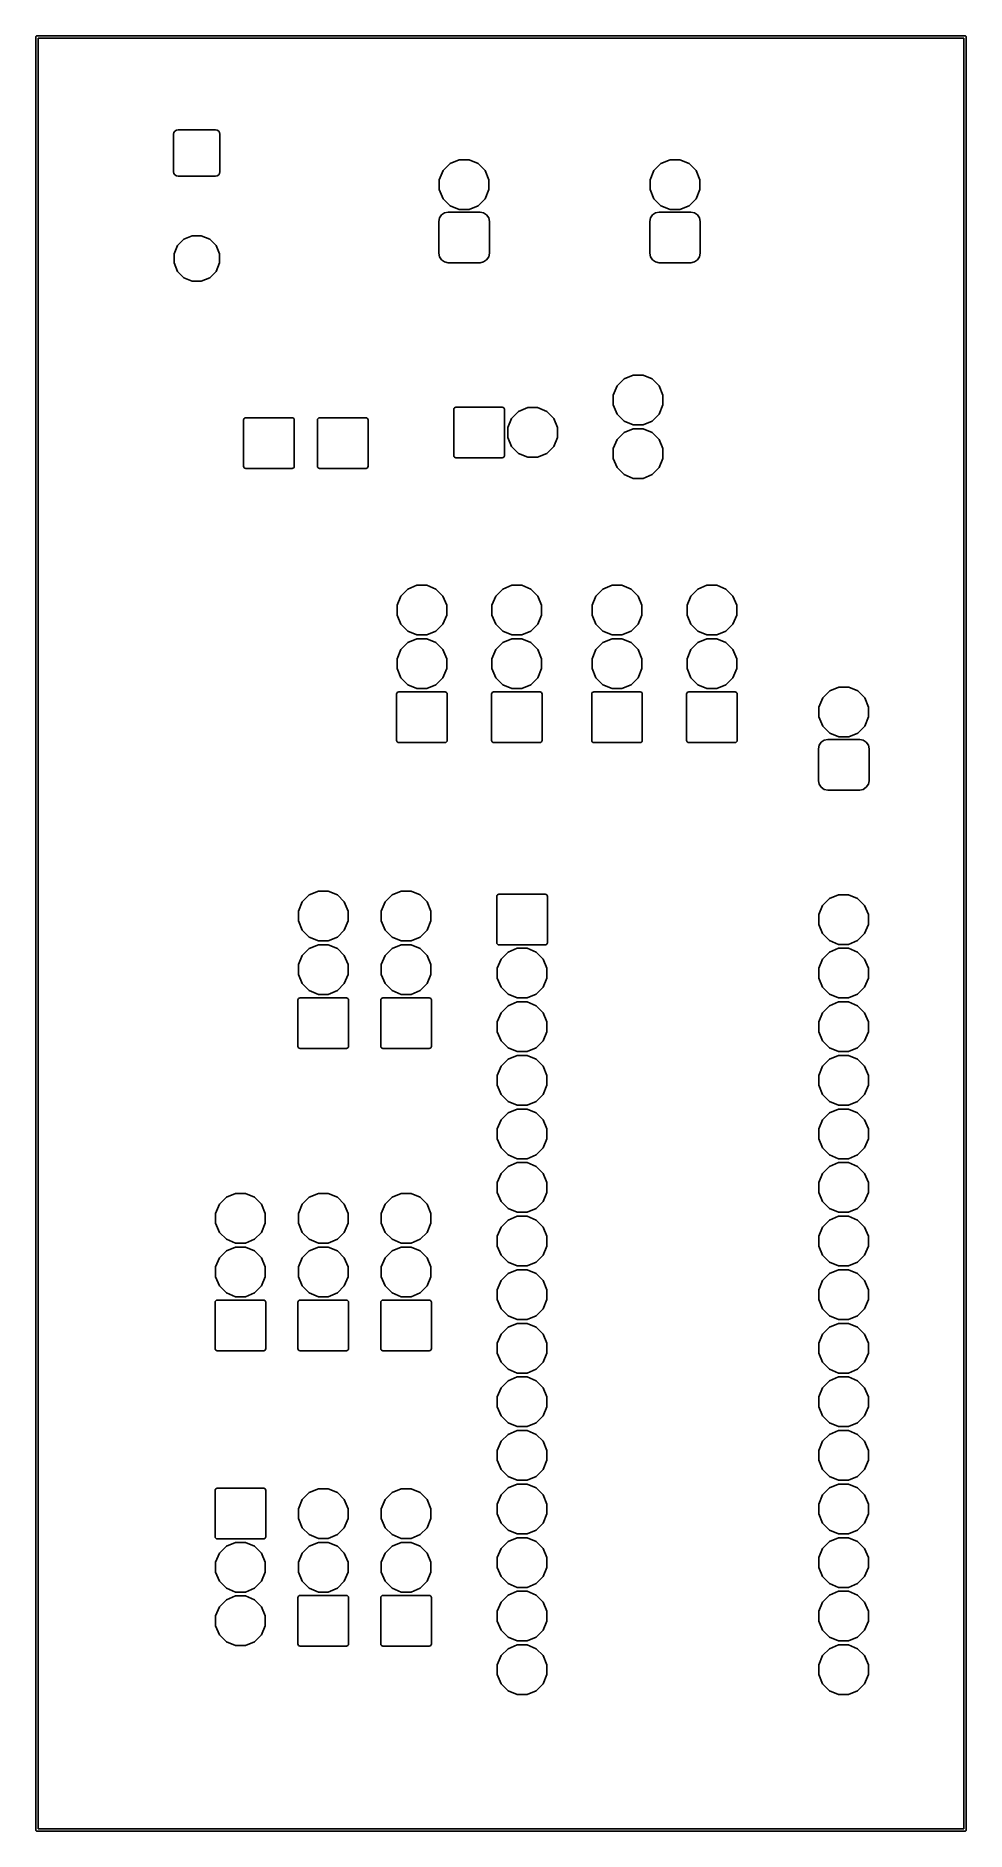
# Model space of a CAD drawing. Header units: millimetres. Extents: x 102.9 to 147, y -135 to -49.9.
import ezdxf

# ---------------------------------------------------------------- set-up
doc = ezdxf.new("R2010")
doc.units = ezdxf.units.MM
doc.layers.add('B.Mask', color=4, linetype='CONTINUOUS', true_color=0x02ffee)

msp = doc.modelspace()

# ---------------------------------------------------------------- linework, layer by layer
at = {"layer": 'B.Mask', "linetype": 'CONTINUOUS'}
for p, q in [((102.95, -50), (102.953806, -49.980866)), ((102.95, -135), (102.95, -50)), ((102.953806, -49.980866), (102.980866, -49.953806)), ((102.980866, -49.953806), (103, -49.95)), ((103, -49.95), (147, -49.95)), ((103.05, -50.05), (103.05, -134.95)), ((146.95, -50.05), (103.05, -50.05)), ((146.95, -134.95), (146.95, -50.05)), ((147, -49.95), (147.019134, -49.953806)), ((147.019134, -49.953806), (147.046194, -49.980866)), ((147.046194, -49.980866), (147.05, -50)), ((147.05, -50), (147.05, -135)), ((109.493602, -54.530587), (109.539458, -54.461958)), ((109.539458, -54.461958), (109.608087, -54.416102)), ((109.608087, -54.416102), (109.68904, -54.400001)), ((109.68904, -54.400001), (111.465961, -54.4)), ((111.465961, -54.4), (111.546913, -54.416102)), ((111.546913, -54.416102), (111.615542, -54.461958)), ((111.615542, -54.461958), (111.661398, -54.530587)), ((109.4775, -54.611539), (109.493602, -54.530587)), ((109.477501, -56.38846), (109.4775, -54.611539)), ((111.661398, -54.530587), (111.677499, -54.61154)), ((111.677499, -54.61154), (111.6775, -56.388461)), ((122.252236, -56.333316), (122.583316, -56.002236)), ((122.583316, -56.002236), (123.015892, -55.823058)), ((123.015892, -55.823058), (123.484108, -55.823058)), ((123.484108, -55.823058), (123.916684, -56.002236)), ((123.916684, -56.002236), (124.247764, -56.333316)), ((132.252236, -56.333316), (132.583316, -56.002236)), ((132.583316, -56.002236), (133.015892, -55.823058)), ((133.015892, -55.823058), (133.484108, -55.823058)), ((133.484108, -55.823058), (133.916684, -56.002236)), ((133.916684, -56.002236), (134.247764, -56.333316)), ((109.493602, -56.469413), (109.477501, -56.38846)), ((109.539458, -56.538042), (109.493602, -56.469413)), ((109.608087, -56.583898), (109.539458, -56.538042)), ((109.689039, -56.6), (109.608087, -56.583898)), ((111.46596, -56.599999), (109.689039, -56.6)), ((111.546913, -56.583898), (111.46596, -56.599999)), ((111.615542, -56.538042), (111.546913, -56.583898)), ((111.661398, -56.469413), (111.615542, -56.538042)), ((111.6775, -56.388461), (111.661398, -56.469413)), ((122.073058, -56.765892), (122.252236, -56.333316)), ((122.073058, -57.234108), (122.073058, -56.765892)), ((124.247764, -56.333316), (124.426942, -56.765892)), ((124.426942, -56.765892), (124.426942, -57.234108)), ((132.073058, -56.765892), (132.252236, -56.333316)), ((132.073058, -57.234108), (132.073058, -56.765892)), ((134.247764, -56.333316), (134.426942, -56.765892)), ((134.426942, -56.765892), (134.426942, -57.234108)), ((122.252236, -57.666684), (122.073058, -57.234108)), ((122.583316, -57.997764), (122.252236, -57.666684)), ((124.247764, -57.666684), (123.916684, -57.997764)), ((124.426942, -57.234108), (124.247764, -57.666684)), ((132.252236, -57.666684), (132.073058, -57.234108)), ((132.583316, -57.997764), (132.252236, -57.666684)), ((134.247764, -57.666684), (133.916684, -57.997764)), ((134.426942, -57.234108), (134.247764, -57.666684)), ((122.05, -58.74375), (122.083778, -58.573934)), ((122.083778, -58.573934), (122.179971, -58.429971)), ((122.179971, -58.429971), (122.323934, -58.333778)), ((122.323934, -58.333778), (122.49375, -58.3)), ((122.49375, -58.3), (124.00625, -58.3)), ((123.015892, -58.176942), (122.583316, -57.997764)), ((123.484108, -58.176942), (123.015892, -58.176942)), ((123.916684, -57.997764), (123.484108, -58.176942)), ((124.00625, -58.3), (124.176066, -58.333778)), ((124.176066, -58.333778), (124.320029, -58.429971)), ((124.320029, -58.429971), (124.416222, -58.573934)), ((124.416222, -58.573934), (124.45, -58.74375)), ((132.05, -58.74375), (132.083778, -58.573934)), ((132.083778, -58.573934), (132.179971, -58.429971)), ((132.179971, -58.429971), (132.323934, -58.333778)), ((132.323934, -58.333778), (132.49375, -58.3)), ((132.49375, -58.3), (134.00625, -58.3)), ((133.015892, -58.176942), (132.583316, -57.997764)), ((133.484108, -58.176942), (133.015892, -58.176942)), ((133.916684, -57.997764), (133.484108, -58.176942)), ((134.00625, -58.3), (134.176066, -58.333778)), ((134.176066, -58.333778), (134.320029, -58.429971)), ((134.320029, -58.429971), (134.416222, -58.573934)), ((134.416222, -58.573934), (134.45, -58.74375)), ((109.966373, -59.585383), (110.362901, -59.421136)), ((110.362901, -59.421136), (110.792099, -59.421136)), ((110.792099, -59.421136), (111.188627, -59.585383)), ((122.05, -60.25625), (122.05, -58.74375)), ((124.45, -58.74375), (124.45, -60.25625)), ((132.05, -60.25625), (132.05, -58.74375)), ((134.45, -58.74375), (134.45, -60.25625)), ((109.498636, -60.285401), (109.662883, -59.888873)), ((109.498636, -60.714599), (109.498636, -60.285401)), ((109.662883, -59.888873), (109.966373, -59.585383)), ((111.188627, -59.585383), (111.492117, -59.888873)), ((111.492117, -59.888873), (111.656364, -60.285401)), ((111.656364, -60.285401), (111.656364, -60.714599)), ((122.083778, -60.426066), (122.05, -60.25625)), ((124.45, -60.25625), (124.416222, -60.426066)), ((132.083778, -60.426066), (132.05, -60.25625)), ((134.45, -60.25625), (134.416222, -60.426066)), ((109.662883, -61.111127), (109.498636, -60.714599)), ((109.966373, -61.414617), (109.662883, -61.111127)), ((111.492117, -61.111127), (111.188627, -61.414617)), ((111.656364, -60.714599), (111.492117, -61.111127)), ((122.179971, -60.570029), (122.083778, -60.426066)), ((122.323934, -60.666222), (122.179971, -60.570029)), ((122.49375, -60.7), (122.323934, -60.666222)), ((124.00625, -60.7), (122.49375, -60.7)), ((124.176066, -60.666222), (124.00625, -60.7)), ((124.320029, -60.570029), (124.176066, -60.666222)), ((124.416222, -60.426066), (124.320029, -60.570029)), ((132.179971, -60.570029), (132.083778, -60.426066)), ((132.323934, -60.666222), (132.179971, -60.570029)), ((132.49375, -60.7), (132.323934, -60.666222)), ((134.00625, -60.7), (132.49375, -60.7)), ((134.176066, -60.666222), (134.00625, -60.7)), ((134.320029, -60.570029), (134.176066, -60.666222)), ((134.416222, -60.426066), (134.320029, -60.570029)), ((110.362901, -61.578864), (109.966373, -61.414617)), ((110.792099, -61.578864), (110.362901, -61.578864)), ((111.188627, -61.414617), (110.792099, -61.578864)), ((130.502236, -66.543316), (130.833316, -66.212236)), ((130.833316, -66.212236), (131.265892, -66.033058)), ((131.265892, -66.033058), (131.734108, -66.033058)), ((131.734108, -66.033058), (132.166684, -66.212236)), ((132.166684, -66.212236), (132.497764, -66.543316)), ((130.323058, -66.975892), (130.502236, -66.543316)), ((130.323058, -67.444108), (130.323058, -66.975892)), ((132.497764, -66.543316), (132.676942, -66.975892)), ((132.676942, -66.975892), (132.676942, -67.444108)), ((112.807612, -68.111732), (112.829289, -68.079289)), ((112.829289, -68.079289), (112.861732, -68.057612)), ((112.861732, -68.057612), (112.9, -68.05)), ((112.9, -68.05), (115.1, -68.05)), ((115.1, -68.05), (115.138268, -68.057612)), ((115.138268, -68.057612), (115.170711, -68.079289)), ((115.170711, -68.079289), (115.192388, -68.111732)), ((116.307612, -68.111732), (116.329289, -68.079289)), ((116.329289, -68.079289), (116.361732, -68.057612)), ((116.361732, -68.057612), (116.4, -68.05)), ((116.4, -68.05), (118.6, -68.05)), ((118.6, -68.05), (118.638268, -68.057612)), ((118.638268, -68.057612), (118.670711, -68.079289)), ((118.670711, -68.079289), (118.692388, -68.111732)), ((122.76, -67.65), (122.767612, -67.611732)), ((122.76, -69.85), (122.76, -67.65)), ((122.767612, -67.611732), (122.789289, -67.579289)), ((122.789289, -67.579289), (122.821732, -67.557612)), ((122.821732, -67.557612), (122.86, -67.55)), ((122.86, -67.55), (125.06, -67.55)), ((125.06, -67.55), (125.098268, -67.557612)), ((125.098268, -67.557612), (125.130711, -67.579289)), ((125.130711, -67.579289), (125.152388, -67.611732)), ((125.152388, -67.611732), (125.16, -67.65)), ((125.16, -67.65), (125.16, -69.85)), ((125.502236, -68.083316), (125.833316, -67.752236)), ((125.833316, -67.752236), (126.265892, -67.573058)), ((126.265892, -67.573058), (126.734108, -67.573058)), ((126.734108, -67.573058), (127.166684, -67.752236)), ((127.166684, -67.752236), (127.497764, -68.083316)), ((130.502236, -67.876684), (130.323058, -67.444108)), ((130.833316, -68.207764), (130.502236, -67.876684)), ((132.497764, -67.876684), (132.166684, -68.207764)), ((132.676942, -67.444108), (132.497764, -67.876684)), ((112.8, -68.15), (112.807612, -68.111732)), ((112.8, -70.35), (112.8, -68.15)), ((115.192388, -68.111732), (115.2, -68.15)), ((115.2, -68.15), (115.2, -70.35)), ((116.3, -68.15), (116.307612, -68.111732)), ((116.3, -70.35), (116.3, -68.15)), ((118.692388, -68.111732), (118.7, -68.15)), ((118.7, -68.15), (118.7, -70.35)), ((125.323058, -68.515892), (125.502236, -68.083316)), ((125.323058, -68.984108), (125.323058, -68.515892)), ((127.497764, -68.083316), (127.676942, -68.515892)), ((127.676942, -68.515892), (127.676942, -68.984108)), ((130.502236, -69.083316), (130.833316, -68.752236)), ((131.265892, -68.386942), (130.833316, -68.207764)), ((130.833316, -68.752236), (131.265892, -68.573058)), ((131.734108, -68.386942), (131.265892, -68.386942)), ((131.265892, -68.573058), (131.734108, -68.573058)), ((132.166684, -68.207764), (131.734108, -68.386942)), ((131.734108, -68.573058), (132.166684, -68.752236)), ((132.166684, -68.752236), (132.497764, -69.083316)), ((125.502236, -69.416684), (125.323058, -68.984108)), ((125.833316, -69.747764), (125.502236, -69.416684)), ((126.265892, -69.926942), (125.833316, -69.747764)), ((127.166684, -69.747764), (126.734108, -69.926942)), ((127.497764, -69.416684), (127.166684, -69.747764)), ((127.676942, -68.984108), (127.497764, -69.416684)), ((130.323058, -69.515892), (130.502236, -69.083316)), ((130.323058, -69.984108), (130.323058, -69.515892)), ((132.497764, -69.083316), (132.676942, -69.515892)), ((132.676942, -69.515892), (132.676942, -69.984108)), ((112.807612, -70.388268), (112.8, -70.35)), ((112.829289, -70.420711), (112.807612, -70.388268)), ((112.861732, -70.442388), (112.829289, -70.420711)), ((112.9, -70.45), (112.861732, -70.442388)), ((115.1, -70.45), (112.9, -70.45)), ((115.138268, -70.442388), (115.1, -70.45)), ((115.170711, -70.420711), (115.138268, -70.442388)), ((115.192388, -70.388268), (115.170711, -70.420711)), ((115.2, -70.35), (115.192388, -70.388268)), ((116.307612, -70.388268), (116.3, -70.35)), ((116.329289, -70.420711), (116.307612, -70.388268)), ((116.361732, -70.442388), (116.329289, -70.420711)), ((116.4, -70.45), (116.361732, -70.442388)), ((118.6, -70.45), (116.4, -70.45)), ((118.638268, -70.442388), (118.6, -70.45)), ((118.670711, -70.420711), (118.638268, -70.442388)), ((118.692388, -70.388268), (118.670711, -70.420711)), ((118.7, -70.35), (118.692388, -70.388268)), ((122.767612, -69.888268), (122.76, -69.85)), ((122.789289, -69.920711), (122.767612, -69.888268)), ((122.821732, -69.942388), (122.789289, -69.920711)), ((122.86, -69.95), (122.821732, -69.942388)), ((125.06, -69.95), (122.86, -69.95)), ((125.098268, -69.942388), (125.06, -69.95)), ((125.130711, -69.920711), (125.098268, -69.942388)), ((125.152388, -69.888268), (125.130711, -69.920711)), ((125.16, -69.85), (125.152388, -69.888268)), ((126.734108, -69.926942), (126.265892, -69.926942)), ((130.502236, -70.416684), (130.323058, -69.984108)), ((130.833316, -70.747764), (130.502236, -70.416684)), ((132.497764, -70.416684), (132.166684, -70.747764)), ((132.676942, -69.984108), (132.497764, -70.416684)), ((131.265892, -70.926942), (130.833316, -70.747764)), ((131.734108, -70.926942), (131.265892, -70.926942)), ((132.166684, -70.747764), (131.734108, -70.926942)), ((120.073058, -76.935892), (120.252236, -76.503316)), ((120.252236, -76.503316), (120.583316, -76.172236)), ((120.583316, -76.172236), (121.015892, -75.993058)), ((121.015892, -75.993058), (121.484108, -75.993058)), ((121.484108, -75.993058), (121.916684, -76.172236)), ((121.916684, -76.172236), (122.247764, -76.503316)), ((122.247764, -76.503316), (122.426942, -76.935892)), ((124.573058, -76.935892), (124.752236, -76.503316)), ((124.752236, -76.503316), (125.083316, -76.172236)), ((125.083316, -76.172236), (125.515892, -75.993058)), ((125.515892, -75.993058), (125.984108, -75.993058)), ((125.984108, -75.993058), (126.416684, -76.172236)), ((126.416684, -76.172236), (126.747764, -76.503316)), ((126.747764, -76.503316), (126.926942, -76.935892)), ((129.323058, -76.935892), (129.502236, -76.503316)), ((129.502236, -76.503316), (129.833316, -76.172236)), ((129.833316, -76.172236), (130.265892, -75.993058)), ((130.265892, -75.993058), (130.734108, -75.993058)), ((130.734108, -75.993058), (131.166684, -76.172236)), ((131.166684, -76.172236), (131.497764, -76.503316)), ((131.497764, -76.503316), (131.676942, -76.935892)), ((133.823058, -76.935892), (134.002236, -76.503316)), ((134.002236, -76.503316), (134.333316, -76.172236)), ((134.333316, -76.172236), (134.765892, -75.993058)), ((134.765892, -75.993058), (135.234108, -75.993058)), ((135.234108, -75.993058), (135.666684, -76.172236)), ((135.666684, -76.172236), (135.997764, -76.503316)), ((135.997764, -76.503316), (136.176942, -76.935892)), ((120.073058, -77.404108), (120.073058, -76.935892)), ((120.252236, -77.836684), (120.073058, -77.404108)), ((122.426942, -77.404108), (122.247764, -77.836684)), ((122.426942, -76.935892), (122.426942, -77.404108)), ((124.573058, -77.404108), (124.573058, -76.935892)), ((124.752236, -77.836684), (124.573058, -77.404108)), ((126.926942, -77.404108), (126.747764, -77.836684)), ((126.926942, -76.935892), (126.926942, -77.404108)), ((129.323058, -77.404108), (129.323058, -76.935892)), ((129.502236, -77.836684), (129.323058, -77.404108)), ((131.676942, -77.404108), (131.497764, -77.836684)), ((131.676942, -76.935892), (131.676942, -77.404108)), ((133.823058, -77.404108), (133.823058, -76.935892)), ((134.002236, -77.836684), (133.823058, -77.404108)), ((136.176942, -77.404108), (135.997764, -77.836684)), ((136.176942, -76.935892), (136.176942, -77.404108)), ((120.583316, -78.167764), (120.252236, -77.836684)), ((121.015892, -78.346942), (120.583316, -78.167764)), ((121.916684, -78.167764), (121.484108, -78.346942)), ((122.247764, -77.836684), (121.916684, -78.167764)), ((125.083316, -78.167764), (124.752236, -77.836684)), ((125.515892, -78.346942), (125.083316, -78.167764)), ((126.416684, -78.167764), (125.984108, -78.346942)), ((126.747764, -77.836684), (126.416684, -78.167764)), ((129.833316, -78.167764), (129.502236, -77.836684)), ((130.265892, -78.346942), (129.833316, -78.167764)), ((131.166684, -78.167764), (130.734108, -78.346942)), ((131.497764, -77.836684), (131.166684, -78.167764)), ((134.333316, -78.167764), (134.002236, -77.836684)), ((134.765892, -78.346942), (134.333316, -78.167764)), ((135.666684, -78.167764), (135.234108, -78.346942)), ((135.997764, -77.836684), (135.666684, -78.167764)), ((120.073058, -79.475892), (120.252236, -79.043316)), ((120.252236, -79.043316), (120.583316, -78.712236)), ((120.583316, -78.712236), (121.015892, -78.533058)), ((121.484108, -78.346942), (121.015892, -78.346942)), ((121.015892, -78.533058), (121.484108, -78.533058)), ((121.484108, -78.533058), (121.916684, -78.712236)), ((121.916684, -78.712236), (122.247764, -79.043316)), ((122.247764, -79.043316), (122.426942, -79.475892)), ((124.573058, -79.475892), (124.752236, -79.043316)), ((124.752236, -79.043316), (125.083316, -78.712236)), ((125.083316, -78.712236), (125.515892, -78.533058)), ((125.984108, -78.346942), (125.515892, -78.346942)), ((125.515892, -78.533058), (125.984108, -78.533058)), ((125.984108, -78.533058), (126.416684, -78.712236)), ((126.416684, -78.712236), (126.747764, -79.043316)), ((126.747764, -79.043316), (126.926942, -79.475892)), ((129.323058, -79.475892), (129.502236, -79.043316)), ((129.502236, -79.043316), (129.833316, -78.712236)), ((129.833316, -78.712236), (130.265892, -78.533058)), ((130.734108, -78.346942), (130.265892, -78.346942)), ((130.265892, -78.533058), (130.734108, -78.533058)), ((130.734108, -78.533058), (131.166684, -78.712236)), ((131.166684, -78.712236), (131.497764, -79.043316)), ((131.497764, -79.043316), (131.676942, -79.475892)), ((133.823058, -79.475892), (134.002236, -79.043316)), ((134.002236, -79.043316), (134.333316, -78.712236)), ((134.333316, -78.712236), (134.765892, -78.533058)), ((135.234108, -78.346942), (134.765892, -78.346942)), ((134.765892, -78.533058), (135.234108, -78.533058)), ((135.234108, -78.533058), (135.666684, -78.712236)), ((135.666684, -78.712236), (135.997764, -79.043316)), ((135.997764, -79.043316), (136.176942, -79.475892)), ((120.073058, -79.944108), (120.073058, -79.475892)), ((120.252236, -80.376684), (120.073058, -79.944108)), ((122.426942, -79.944108), (122.247764, -80.376684)), ((122.426942, -79.475892), (122.426942, -79.944108)), ((124.573058, -79.944108), (124.573058, -79.475892)), ((124.752236, -80.376684), (124.573058, -79.944108)), ((126.926942, -79.944108), (126.747764, -80.376684)), ((126.926942, -79.475892), (126.926942, -79.944108)), ((129.323058, -79.944108), (129.323058, -79.475892)), ((129.502236, -80.376684), (129.323058, -79.944108)), ((131.676942, -79.944108), (131.497764, -80.376684)), ((131.676942, -79.475892), (131.676942, -79.944108)), ((133.823058, -79.944108), (133.823058, -79.475892)), ((134.002236, -80.376684), (133.823058, -79.944108)), ((136.176942, -79.944108), (135.997764, -80.376684)), ((136.176942, -79.475892), (136.176942, -79.944108)), ((120.583316, -80.707764), (120.252236, -80.376684)), ((121.015892, -80.886942), (120.583316, -80.707764)), ((121.916684, -80.707764), (121.484108, -80.886942)), ((122.247764, -80.376684), (121.916684, -80.707764)), ((125.083316, -80.707764), (124.752236, -80.376684)), ((125.515892, -80.886942), (125.083316, -80.707764)), ((126.416684, -80.707764), (125.984108, -80.886942)), ((126.747764, -80.376684), (126.416684, -80.707764)), ((129.833316, -80.707764), (129.502236, -80.376684)), ((130.265892, -80.886942), (129.833316, -80.707764)), ((131.166684, -80.707764), (130.734108, -80.886942)), ((131.497764, -80.376684), (131.166684, -80.707764)), ((134.333316, -80.707764), (134.002236, -80.376684)), ((134.765892, -80.886942), (134.333316, -80.707764)), ((135.666684, -80.707764), (135.234108, -80.886942)), ((135.997764, -80.376684), (135.666684, -80.707764)), ((140.583316, -81.002236), (141.015892, -80.823058)), ((141.015892, -80.823058), (141.484108, -80.823058)), ((141.484108, -80.823058), (141.916684, -81.002236)), ((120.05, -81.15), (120.057612, -81.111732)), ((120.05, -83.35), (120.05, -81.15)), ((120.057612, -81.111732), (120.079289, -81.079289)), ((120.079289, -81.079289), (120.111732, -81.057612)), ((120.111732, -81.057612), (120.15, -81.05)), ((120.15, -81.05), (122.35, -81.05)), ((121.484108, -80.886942), (121.015892, -80.886942)), ((122.35, -81.05), (122.388268, -81.057612)), ((122.388268, -81.057612), (122.420711, -81.079289)), ((122.420711, -81.079289), (122.442388, -81.111732)), ((122.442388, -81.111732), (122.45, -81.15)), ((122.45, -81.15), (122.45, -83.35)), ((124.55, -81.15), (124.557612, -81.111732)), ((124.55, -83.35), (124.55, -81.15)), ((124.557612, -81.111732), (124.579289, -81.079289)), ((124.579289, -81.079289), (124.611732, -81.057612)), ((124.611732, -81.057612), (124.65, -81.05)), ((124.65, -81.05), (126.85, -81.05)), ((125.984108, -80.886942), (125.515892, -80.886942)), ((126.85, -81.05), (126.888268, -81.057612)), ((126.888268, -81.057612), (126.920711, -81.079289)), ((126.920711, -81.079289), (126.942388, -81.111732)), ((126.942388, -81.111732), (126.95, -81.15)), ((126.95, -81.15), (126.95, -83.35)), ((129.3, -81.15), (129.307612, -81.111732)), ((129.3, -83.35), (129.3, -81.15)), ((129.307612, -81.111732), (129.329289, -81.079289)), ((129.329289, -81.079289), (129.361732, -81.057612)), ((129.361732, -81.057612), (129.4, -81.05)), ((129.4, -81.05), (131.6, -81.05)), ((130.734108, -80.886942), (130.265892, -80.886942)), ((131.6, -81.05), (131.638268, -81.057612)), ((131.638268, -81.057612), (131.670711, -81.079289)), ((131.670711, -81.079289), (131.692388, -81.111732)), ((131.692388, -81.111732), (131.7, -81.15)), ((131.7, -81.15), (131.7, -83.35)), ((133.8, -81.15), (133.807612, -81.111732)), ((133.8, -83.35), (133.8, -81.15)), ((133.807612, -81.111732), (133.829289, -81.079289)), ((133.829289, -81.079289), (133.861732, -81.057612)), ((133.861732, -81.057612), (133.9, -81.05)), ((133.9, -81.05), (136.1, -81.05)), ((135.234108, -80.886942), (134.765892, -80.886942)), ((136.1, -81.05), (136.138268, -81.057612)), ((136.138268, -81.057612), (136.170711, -81.079289)), ((136.170711, -81.079289), (136.192388, -81.111732)), ((136.192388, -81.111732), (136.2, -81.15)), ((136.2, -81.15), (136.2, -83.35)), ((140.073058, -81.765892), (140.252236, -81.333316)), ((140.252236, -81.333316), (140.583316, -81.002236)), ((141.916684, -81.002236), (142.247764, -81.333316)), ((142.247764, -81.333316), (142.426942, -81.765892)), ((140.073058, -82.234108), (140.073058, -81.765892)), ((140.252236, -82.666684), (140.073058, -82.234108)), ((142.426942, -82.234108), (142.247764, -82.666684)), ((142.426942, -81.765892), (142.426942, -82.234108)), ((120.057612, -83.388268), (120.05, -83.35)), ((120.079289, -83.420711), (120.057612, -83.388268)), ((122.442388, -83.388268), (122.420711, -83.420711)), ((122.45, -83.35), (122.442388, -83.388268)), ((124.557612, -83.388268), (124.55, -83.35)), ((124.579289, -83.420711), (124.557612, -83.388268)), ((126.942388, -83.388268), (126.920711, -83.420711)), ((126.95, -83.35), (126.942388, -83.388268)), ((129.307612, -83.388268), (129.3, -83.35)), ((129.329289, -83.420711), (129.307612, -83.388268)), ((131.692388, -83.388268), (131.670711, -83.420711)), ((131.7, -83.35), (131.692388, -83.388268)), ((133.807612, -83.388268), (133.8, -83.35)), ((133.829289, -83.420711), (133.807612, -83.388268)), ((136.192388, -83.388268), (136.170711, -83.420711)), ((136.2, -83.35), (136.192388, -83.388268)), ((140.179971, -83.429971), (140.323934, -83.333778)), ((140.583316, -82.997764), (140.252236, -82.666684)), ((140.323934, -83.333778), (140.49375, -83.3)), ((140.49375, -83.3), (142.00625, -83.3)), ((141.015892, -83.176942), (140.583316, -82.997764)), ((141.484108, -83.176942), (141.015892, -83.176942)), ((141.916684, -82.997764), (141.484108, -83.176942)), ((142.247764, -82.666684), (141.916684, -82.997764)), ((142.00625, -83.3), (142.176066, -83.333778)), ((142.176066, -83.333778), (142.320029, -83.429971)), ((120.111732, -83.442388), (120.079289, -83.420711)), ((120.15, -83.45), (120.111732, -83.442388)), ((122.35, -83.45), (120.15, -83.45)), ((122.388268, -83.442388), (122.35, -83.45)), ((122.420711, -83.420711), (122.388268, -83.442388)), ((124.611732, -83.442388), (124.579289, -83.420711)), ((124.65, -83.45), (124.611732, -83.442388)), ((126.85, -83.45), (124.65, -83.45)), ((126.888268, -83.442388), (126.85, -83.45)), ((126.920711, -83.420711), (126.888268, -83.442388)), ((129.361732, -83.442388), (129.329289, -83.420711)), ((129.4, -83.45), (129.361732, -83.442388)), ((131.6, -83.45), (129.4, -83.45)), ((131.638268, -83.442388), (131.6, -83.45)), ((131.670711, -83.420711), (131.638268, -83.442388)), ((133.861732, -83.442388), (133.829289, -83.420711)), ((133.9, -83.45), (133.861732, -83.442388)), ((136.1, -83.45), (133.9, -83.45)), ((136.138268, -83.442388), (136.1, -83.45)), ((136.170711, -83.420711), (136.138268, -83.442388)), ((140.05, -83.74375), (140.083778, -83.573934)), ((140.05, -85.25625), (140.05, -83.74375)), ((140.083778, -83.573934), (140.179971, -83.429971)), ((142.320029, -83.429971), (142.416222, -83.573934)), ((142.416222, -83.573934), (142.45, -83.74375)), ((142.45, -83.74375), (142.45, -85.25625)), ((140.083778, -85.426066), (140.05, -85.25625)), ((140.179971, -85.570029), (140.083778, -85.426066)), ((140.323934, -85.666222), (140.179971, -85.570029)), ((140.49375, -85.7), (140.323934, -85.666222)), ((142.00625, -85.7), (140.49375, -85.7)), ((142.176066, -85.666222), (142.00625, -85.7)), ((142.320029, -85.570029), (142.176066, -85.666222)), ((142.416222, -85.426066), (142.320029, -85.570029)), ((142.45, -85.25625), (142.416222, -85.426066)), ((115.397325, -91.435892), (115.576503, -91.003316)), ((115.576503, -91.003316), (115.907583, -90.672236)), ((115.907583, -90.672236), (116.340159, -90.493058)), ((116.340159, -90.493058), (116.808375, -90.493058)), ((116.808375, -90.493058), (117.240951, -90.672236)), ((117.240951, -90.672236), (117.572031, -91.003316)), ((117.572031, -91.003316), (117.751209, -91.435892)), ((119.323058, -91.435892), (119.502236, -91.003316)), ((119.502236, -91.003316), (119.833316, -90.672236)), ((119.833316, -90.672236), (120.265892, -90.493058)), ((120.265892, -90.493058), (120.734108, -90.493058)), ((120.734108, -90.493058), (121.166684, -90.672236)), ((121.166684, -90.672236), (121.497764, -91.003316)), ((121.497764, -91.003316), (121.676942, -91.435892)), ((124.8, -90.74), (124.807612, -90.701732)), ((124.8, -92.94), (124.8, -90.74)), ((124.807612, -90.701732), (124.829289, -90.669289)), ((124.829289, -90.669289), (124.861732, -90.647612)), ((124.861732, -90.647612), (124.9, -90.64)), ((124.9, -90.64), (127.1, -90.64)), ((127.1, -90.64), (127.138268, -90.647612)), ((127.138268, -90.647612), (127.170711, -90.669289)), ((127.170711, -90.669289), (127.192388, -90.701732)), ((127.192388, -90.701732), (127.2, -90.74)), ((127.2, -90.74), (127.2, -92.94)), ((140.242236, -91.173316), (140.573316, -90.842236)), ((140.573316, -90.842236), (141.005892, -90.663058)), ((141.005892, -90.663058), (141.474108, -90.663058)), ((141.474108, -90.663058), (141.906684, -90.842236)), ((141.906684, -90.842236), (142.237764, -91.173316)), ((115.397325, -91.904108), (115.397325, -91.435892)), ((115.576503, -92.336684), (115.397325, -91.904108)), ((117.751209, -91.904108), (117.572031, -92.336684)), ((117.751209, -91.435892), (117.751209, -91.904108)), ((119.323058, -91.904108), (119.323058, -91.435892)), ((119.502236, -92.336684), (119.323058, -91.904108)), ((121.676942, -91.904108), (121.497764, -92.336684)), ((121.676942, -91.435892), (121.676942, -91.904108)), ((140.063058, -91.605892), (140.242236, -91.173316)), ((140.063058, -92.074108), (140.063058, -91.605892)), ((142.237764, -91.173316), (142.416942, -91.605892)), ((142.416942, -91.605892), (142.416942, -92.074108)), ((115.907583, -92.667764), (115.576503, -92.336684)), ((116.340159, -92.846942), (115.907583, -92.667764)), ((117.240951, -92.667764), (116.808375, -92.846942)), ((117.572031, -92.336684), (117.240951, -92.667764)), ((119.833316, -92.667764), (119.502236, -92.336684)), ((120.265892, -92.846942), (119.833316, -92.667764)), ((121.166684, -92.667764), (120.734108, -92.846942)), ((121.497764, -92.336684), (121.166684, -92.667764)), ((140.242236, -92.506684), (140.063058, -92.074108)), ((140.573316, -92.837764), (140.242236, -92.506684)), ((142.237764, -92.506684), (141.906684, -92.837764)), ((142.416942, -92.074108), (142.237764, -92.506684)), ((115.397325, -93.975892), (115.576503, -93.543316)), ((115.576503, -93.543316), (115.907583, -93.212236)), ((115.907583, -93.212236), (116.340159, -93.033058)), ((116.808375, -92.846942), (116.340159, -92.846942)), ((116.340159, -93.033058), (116.808375, -93.033058)), ((116.808375, -93.033058), (117.240951, -93.212236)), ((117.240951, -93.212236), (117.572031, -93.543316)), ((117.572031, -93.543316), (117.751209, -93.975892)), ((119.323058, -93.975892), (119.502236, -93.543316)), ((119.502236, -93.543316), (119.833316, -93.212236)), ((119.833316, -93.212236), (120.265892, -93.033058)), ((120.734108, -92.846942), (120.265892, -92.846942)), ((120.265892, -93.033058), (120.734108, -93.033058)), ((120.734108, -93.033058), (121.166684, -93.212236)), ((121.166684, -93.212236), (121.497764, -93.543316)), ((121.497764, -93.543316), (121.676942, -93.975892)), ((124.807612, -92.978268), (124.8, -92.94)), ((124.829289, -93.010711), (124.807612, -92.978268)), ((124.861732, -93.032388), (124.829289, -93.010711)), ((124.9, -93.04), (124.861732, -93.032388)), ((127.1, -93.04), (124.9, -93.04)), ((125.002236, -93.713316), (125.333316, -93.382236)), ((125.333316, -93.382236), (125.765892, -93.203058)), ((125.765892, -93.203058), (126.234108, -93.203058)), ((126.234108, -93.203058), (126.666684, -93.382236)), ((126.666684, -93.382236), (126.997764, -93.713316)), ((127.138268, -93.032388), (127.1, -93.04)), ((127.170711, -93.010711), (127.138268, -93.032388)), ((127.192388, -92.978268), (127.170711, -93.010711)), ((127.2, -92.94), (127.192388, -92.978268)), ((140.242236, -93.713316), (140.573316, -93.382236)), ((141.005892, -93.016942), (140.573316, -92.837764)), ((140.573316, -93.382236), (141.005892, -93.203058)), ((141.474108, -93.016942), (141.005892, -93.016942)), ((141.005892, -93.203058), (141.474108, -93.203058)), ((141.906684, -92.837764), (141.474108, -93.016942)), ((141.474108, -93.203058), (141.906684, -93.382236)), ((141.906684, -93.382236), (142.237764, -93.713316)), ((115.397325, -94.444108), (115.397325, -93.975892)), ((115.576503, -94.876684), (115.397325, -94.444108)), ((117.751209, -94.444108), (117.572031, -94.876684)), ((117.751209, -93.975892), (117.751209, -94.444108)), ((119.323058, -94.444108), (119.323058, -93.975892)), ((119.502236, -94.876684), (119.323058, -94.444108)), ((121.676942, -94.444108), (121.497764, -94.876684)), ((121.676942, -93.975892), (121.676942, -94.444108)), ((124.823058, -94.145892), (125.002236, -93.713316)), ((124.823058, -94.614108), (124.823058, -94.145892)), ((126.997764, -93.713316), (127.176942, -94.145892)), ((127.176942, -94.145892), (127.176942, -94.614108)), ((140.063058, -94.145892), (140.242236, -93.713316)), ((140.063058, -94.614108), (140.063058, -94.145892)), ((142.237764, -93.713316), (142.416942, -94.145892)), ((142.416942, -94.145892), (142.416942, -94.614108)), ((115.907583, -95.207764), (115.576503, -94.876684)), ((116.340159, -95.386942), (115.907583, -95.207764)), ((117.240951, -95.207764), (116.808375, -95.386942)), ((117.572031, -94.876684), (117.240951, -95.207764)), ((119.833316, -95.207764), (119.502236, -94.876684)), ((120.265892, -95.386942), (119.833316, -95.207764)), ((121.166684, -95.207764), (120.734108, -95.386942)), ((121.497764, -94.876684), (121.166684, -95.207764)), ((125.002236, -95.046684), (124.823058, -94.614108)), ((125.333316, -95.377764), (125.002236, -95.046684)), ((126.997764, -95.046684), (126.666684, -95.377764)), ((127.176942, -94.614108), (126.997764, -95.046684)), ((140.242236, -95.046684), (140.063058, -94.614108)), ((140.573316, -95.377764), (140.242236, -95.046684)), ((142.237764, -95.046684), (141.906684, -95.377764)), ((142.416942, -94.614108), (142.237764, -95.046684)), ((115.374267, -95.65), (115.381879, -95.611732)), ((115.374267, -97.85), (115.374267, -95.65)), ((115.381879, -95.611732), (115.403556, -95.579289)), ((115.403556, -95.579289), (115.435999, -95.557612)), ((115.435999, -95.557612), (115.474267, -95.55)), ((115.474267, -95.55), (117.674267, -95.55)), ((116.808375, -95.386942), (116.340159, -95.386942)), ((117.674267, -95.55), (117.712535, -95.557612)), ((117.712535, -95.557612), (117.744978, -95.579289)), ((117.744978, -95.579289), (117.766655, -95.611732)), ((117.766655, -95.611732), (117.774267, -95.65)), ((117.774267, -95.65), (117.774267, -97.85)), ((119.3, -95.65), (119.307612, -95.611732)), ((119.3, -97.85), (119.3, -95.65)), ((119.307612, -95.611732), (119.329289, -95.579289)), ((119.329289, -95.579289), (119.361732, -95.557612)), ((119.361732, -95.557612), (119.4, -95.55)), ((119.4, -95.55), (121.6, -95.55)), ((120.734108, -95.386942), (120.265892, -95.386942)), ((121.6, -95.55), (121.638268, -95.557612)), ((121.638268, -95.557612), (121.670711, -95.579289)), ((121.670711, -95.579289), (121.692388, -95.611732)), ((121.692388, -95.611732), (121.7, -95.65)), ((121.7, -95.65), (121.7, -97.85)), ((125.002236, -96.253316), (125.333316, -95.922236)), ((125.765892, -95.556942), (125.333316, -95.377764)), ((125.333316, -95.922236), (125.765892, -95.743058)), ((126.234108, -95.556942), (125.765892, -95.556942)), ((125.765892, -95.743058), (126.234108, -95.743058)), ((126.666684, -95.377764), (126.234108, -95.556942)), ((126.234108, -95.743058), (126.666684, -95.922236)), ((126.666684, -95.922236), (126.997764, -96.253316)), ((140.242236, -96.253316), (140.573316, -95.922236)), ((141.005892, -95.556942), (140.573316, -95.377764)), ((140.573316, -95.922236), (141.005892, -95.743058)), ((141.474108, -95.556942), (141.005892, -95.556942)), ((141.005892, -95.743058), (141.474108, -95.743058)), ((141.906684, -95.377764), (141.474108, -95.556942)), ((141.474108, -95.743058), (141.906684, -95.922236)), ((141.906684, -95.922236), (142.237764, -96.253316)), ((124.823058, -96.685892), (125.002236, -96.253316)), ((124.823058, -97.154108), (124.823058, -96.685892)), ((126.997764, -96.253316), (127.176942, -96.685892)), ((127.176942, -96.685892), (127.176942, -97.154108)), ((140.063058, -96.685892), (140.242236, -96.253316)), ((140.063058, -97.154108), (140.063058, -96.685892)), ((142.237764, -96.253316), (142.416942, -96.685892)), ((142.416942, -96.685892), (142.416942, -97.154108)), ((115.381879, -97.888268), (115.374267, -97.85)), ((117.774267, -97.85), (117.766655, -97.888268)), ((119.307612, -97.888268), (119.3, -97.85)), ((121.7, -97.85), (121.692388, -97.888268)), ((125.002236, -97.586684), (124.823058, -97.154108)), ((125.333316, -97.917764), (125.002236, -97.586684)), ((126.997764, -97.586684), (126.666684, -97.917764)), ((127.176942, -97.154108), (126.997764, -97.586684)), ((140.242236, -97.586684), (140.063058, -97.154108)), ((140.573316, -97.917764), (140.242236, -97.586684)), ((142.237764, -97.586684), (141.906684, -97.917764)), ((142.416942, -97.154108), (142.237764, -97.586684)), ((115.403556, -97.920711), (115.381879, -97.888268)), ((115.435999, -97.942388), (115.403556, -97.920711)), ((115.474267, -97.95), (115.435999, -97.942388)), ((117.674267, -97.95), (115.474267, -97.95)), ((117.712535, -97.942388), (117.674267, -97.95)), ((117.744978, -97.920711), (117.712535, -97.942388)), ((117.766655, -97.888268), (117.744978, -97.920711)), ((119.329289, -97.920711), (119.307612, -97.888268)), ((119.361732, -97.942388), (119.329289, -97.920711)), ((119.4, -97.95), (119.361732, -97.942388)), ((121.6, -97.95), (119.4, -97.95)), ((121.638268, -97.942388), (121.6, -97.95)), ((121.670711, -97.920711), (121.638268, -97.942388)), ((121.692388, -97.888268), (121.670711, -97.920711)), ((125.002236, -98.793316), (125.333316, -98.462236)), ((125.765892, -98.096942), (125.333316, -97.917764)), ((125.333316, -98.462236), (125.765892, -98.283058)), ((126.234108, -98.096942), (125.765892, -98.096942)), ((125.765892, -98.283058), (126.234108, -98.283058)), ((126.666684, -97.917764), (126.234108, -98.096942)), ((126.234108, -98.283058), (126.666684, -98.462236)), ((126.666684, -98.462236), (126.997764, -98.793316)), ((140.242236, -98.793316), (140.573316, -98.462236)), ((141.005892, -98.096942), (140.573316, -97.917764)), ((140.573316, -98.462236), (141.005892, -98.283058)), ((141.474108, -98.096942), (141.005892, -98.096942)), ((141.005892, -98.283058), (141.474108, -98.283058)), ((141.906684, -97.917764), (141.474108, -98.096942)), ((141.474108, -98.283058), (141.906684, -98.462236)), ((141.906684, -98.462236), (142.237764, -98.793316)), ((124.823058, -99.225892), (125.002236, -98.793316)), ((124.823058, -99.694108), (124.823058, -99.225892)), ((126.997764, -98.793316), (127.176942, -99.225892)), ((127.176942, -99.225892), (127.176942, -99.694108)), ((140.063058, -99.225892), (140.242236, -98.793316)), ((140.063058, -99.694108), (140.063058, -99.225892)), ((142.237764, -98.793316), (142.416942, -99.225892)), ((142.416942, -99.225892), (142.416942, -99.694108)), ((125.002236, -100.126684), (124.823058, -99.694108)), ((125.333316, -100.457764), (125.002236, -100.126684)), ((126.997764, -100.126684), (126.666684, -100.457764)), ((127.176942, -99.694108), (126.997764, -100.126684)), ((140.242236, -100.126684), (140.063058, -99.694108)), ((140.573316, -100.457764), (140.242236, -100.126684)), ((142.237764, -100.126684), (141.906684, -100.457764)), ((142.416942, -99.694108), (142.237764, -100.126684)), ((125.002236, -101.333316), (125.333316, -101.002236)), ((125.765892, -100.636942), (125.333316, -100.457764)), ((125.333316, -101.002236), (125.765892, -100.823058)), ((126.234108, -100.636942), (125.765892, -100.636942)), ((125.765892, -100.823058), (126.234108, -100.823058)), ((126.666684, -100.457764), (126.234108, -100.636942)), ((126.234108, -100.823058), (126.666684, -101.002236)), ((126.666684, -101.002236), (126.997764, -101.333316)), ((140.242236, -101.333316), (140.573316, -101.002236)), ((141.005892, -100.636942), (140.573316, -100.457764)), ((140.573316, -101.002236), (141.005892, -100.823058)), ((141.474108, -100.636942), (141.005892, -100.636942)), ((141.005892, -100.823058), (141.474108, -100.823058)), ((141.906684, -100.457764), (141.474108, -100.636942)), ((141.474108, -100.823058), (141.906684, -101.002236)), ((141.906684, -101.002236), (142.237764, -101.333316)), ((124.823058, -101.765892), (125.002236, -101.333316)), ((124.823058, -102.234108), (124.823058, -101.765892)), ((126.997764, -101.333316), (127.176942, -101.765892)), ((127.176942, -101.765892), (127.176942, -102.234108)), ((140.063058, -101.765892), (140.242236, -101.333316)), ((140.063058, -102.234108), (140.063058, -101.765892)), ((142.237764, -101.333316), (142.416942, -101.765892)), ((142.416942, -101.765892), (142.416942, -102.234108)), ((125.002236, -102.666684), (124.823058, -102.234108)), ((125.333316, -102.997764), (125.002236, -102.666684)), ((126.997764, -102.666684), (126.666684, -102.997764)), ((127.176942, -102.234108), (126.997764, -102.666684)), ((140.242236, -102.666684), (140.063058, -102.234108)), ((140.573316, -102.997764), (140.242236, -102.666684)), ((142.237764, -102.666684), (141.906684, -102.997764)), ((142.416942, -102.234108), (142.237764, -102.666684)), ((125.002236, -103.873316), (125.333316, -103.542236)), ((125.765892, -103.176942), (125.333316, -102.997764)), ((125.333316, -103.542236), (125.765892, -103.363058)), ((126.234108, -103.176942), (125.765892, -103.176942)), ((125.765892, -103.363058), (126.234108, -103.363058)), ((126.666684, -102.997764), (126.234108, -103.176942)), ((126.234108, -103.363058), (126.666684, -103.542236)), ((126.666684, -103.542236), (126.997764, -103.873316)), ((140.242236, -103.873316), (140.573316, -103.542236)), ((141.005892, -103.176942), (140.573316, -102.997764)), ((140.573316, -103.542236), (141.005892, -103.363058)), ((141.474108, -103.176942), (141.005892, -103.176942)), ((141.005892, -103.363058), (141.474108, -103.363058)), ((141.906684, -102.997764), (141.474108, -103.176942)), ((141.474108, -103.363058), (141.906684, -103.542236)), ((141.906684, -103.542236), (142.237764, -103.873316)), ((124.823058, -104.305892), (125.002236, -103.873316)), ((124.823058, -104.774108), (124.823058, -104.305892)), ((126.997764, -103.873316), (127.176942, -104.305892)), ((127.176942, -104.305892), (127.176942, -104.774108)), ((140.063058, -104.305892), (140.242236, -103.873316)), ((140.063058, -104.774108), (140.063058, -104.305892)), ((142.237764, -103.873316), (142.416942, -104.305892)), ((142.416942, -104.305892), (142.416942, -104.774108)), ((111.471591, -105.765892), (111.650769, -105.333316)), ((111.650769, -105.333316), (111.981849, -105.002236)), ((111.981849, -105.002236), (112.414425, -104.823058)), ((112.414425, -104.823058), (112.882641, -104.823058)), ((112.882641, -104.823058), (113.315217, -105.002236)), ((113.315217, -105.002236), (113.646297, -105.333316)), ((113.646297, -105.333316), (113.825475, -105.765892)), ((115.397325, -105.765892), (115.576503, -105.333316)), ((115.576503, -105.333316), (115.907583, -105.002236)), ((115.907583, -105.002236), (116.340159, -104.823058)), ((116.340159, -104.823058), (116.808375, -104.823058)), ((116.808375, -104.823058), (117.240951, -105.002236)), ((117.240951, -105.002236), (117.572031, -105.333316)), ((117.572031, -105.333316), (117.751209, -105.765892)), ((119.323058, -105.765892), (119.502236, -105.333316)), ((119.502236, -105.333316), (119.833316, -105.002236)), ((119.833316, -105.002236), (120.265892, -104.823058)), ((120.265892, -104.823058), (120.734108, -104.823058)), ((120.734108, -104.823058), (121.166684, -105.002236)), ((121.166684, -105.002236), (121.497764, -105.333316)), ((121.497764, -105.333316), (121.676942, -105.765892)), ((125.002236, -105.206684), (124.823058, -104.774108)), ((125.333316, -105.537764), (125.002236, -105.206684)), ((126.997764, -105.206684), (126.666684, -105.537764)), ((127.176942, -104.774108), (126.997764, -105.206684)), ((140.242236, -105.206684), (140.063058, -104.774108)), ((140.573316, -105.537764), (140.242236, -105.206684)), ((142.237764, -105.206684), (141.906684, -105.537764)), ((142.416942, -104.774108), (142.237764, -105.206684)), ((111.471591, -106.234108), (111.471591, -105.765892)), ((111.650769, -106.666684), (111.471591, -106.234108)), ((113.825475, -106.234108), (113.646297, -106.666684)), ((113.825475, -105.765892), (113.825475, -106.234108)), ((115.397325, -106.234108), (115.397325, -105.765892)), ((115.576503, -106.666684), (115.397325, -106.234108)), ((117.751209, -106.234108), (117.572031, -106.666684)), ((117.751209, -105.765892), (117.751209, -106.234108)), ((119.323058, -106.234108), (119.323058, -105.765892)), ((119.502236, -106.666684), (119.323058, -106.234108)), ((121.676942, -106.234108), (121.497764, -106.666684)), ((121.676942, -105.765892), (121.676942, -106.234108)), ((125.002236, -106.413316), (125.333316, -106.082236)), ((125.765892, -105.716942), (125.333316, -105.537764)), ((125.333316, -106.082236), (125.765892, -105.903058)), ((126.234108, -105.716942), (125.765892, -105.716942)), ((125.765892, -105.903058), (126.234108, -105.903058)), ((126.666684, -105.537764), (126.234108, -105.716942)), ((126.234108, -105.903058), (126.666684, -106.082236)), ((126.666684, -106.082236), (126.997764, -106.413316)), ((140.242236, -106.413316), (140.573316, -106.082236)), ((141.005892, -105.716942), (140.573316, -105.537764)), ((140.573316, -106.082236), (141.005892, -105.903058)), ((141.474108, -105.716942), (141.005892, -105.716942)), ((141.005892, -105.903058), (141.474108, -105.903058)), ((141.906684, -105.537764), (141.474108, -105.716942)), ((141.474108, -105.903058), (141.906684, -106.082236)), ((141.906684, -106.082236), (142.237764, -106.413316)), ((111.981849, -106.997764), (111.650769, -106.666684)), ((112.414425, -107.176942), (111.981849, -106.997764)), ((112.882641, -107.176942), (112.414425, -107.176942)), ((113.315217, -106.997764), (112.882641, -107.176942)), ((113.646297, -106.666684), (113.315217, -106.997764)), ((115.907583, -106.997764), (115.576503, -106.666684)), ((116.340159, -107.176942), (115.907583, -106.997764)), ((116.808375, -107.176942), (116.340159, -107.176942)), ((117.240951, -106.997764), (116.808375, -107.176942)), ((117.572031, -106.666684), (117.240951, -106.997764)), ((119.833316, -106.997764), (119.502236, -106.666684)), ((120.265892, -107.176942), (119.833316, -106.997764)), ((120.734108, -107.176942), (120.265892, -107.176942)), ((121.166684, -106.997764), (120.734108, -107.176942)), ((121.497764, -106.666684), (121.166684, -106.997764)), ((124.823058, -106.845892), (125.002236, -106.413316)), ((124.823058, -107.314108), (124.823058, -106.845892)), ((126.997764, -106.413316), (127.176942, -106.845892)), ((127.176942, -106.845892), (127.176942, -107.314108)), ((140.063058, -106.845892), (140.242236, -106.413316)), ((140.063058, -107.314108), (140.063058, -106.845892)), ((142.237764, -106.413316), (142.416942, -106.845892)), ((142.416942, -106.845892), (142.416942, -107.314108)), ((111.471591, -108.305892), (111.650769, -107.873316)), ((111.650769, -107.873316), (111.981849, -107.542236)), ((111.981849, -107.542236), (112.414425, -107.363058)), ((112.414425, -107.363058), (112.882641, -107.363058)), ((112.882641, -107.363058), (113.315217, -107.542236)), ((113.315217, -107.542236), (113.646297, -107.873316)), ((113.646297, -107.873316), (113.825475, -108.305892)), ((115.397325, -108.305892), (115.576503, -107.873316)), ((115.576503, -107.873316), (115.907583, -107.542236)), ((115.907583, -107.542236), (116.340159, -107.363058)), ((116.340159, -107.363058), (116.808375, -107.363058)), ((116.808375, -107.363058), (117.240951, -107.542236)), ((117.240951, -107.542236), (117.572031, -107.873316)), ((117.572031, -107.873316), (117.751209, -108.305892)), ((119.323058, -108.305892), (119.502236, -107.873316)), ((119.502236, -107.873316), (119.833316, -107.542236)), ((119.833316, -107.542236), (120.265892, -107.363058)), ((120.265892, -107.363058), (120.734108, -107.363058)), ((120.734108, -107.363058), (121.166684, -107.542236)), ((121.166684, -107.542236), (121.497764, -107.873316)), ((121.497764, -107.873316), (121.676942, -108.305892)), ((125.002236, -107.746684), (124.823058, -107.314108)), ((125.333316, -108.077764), (125.002236, -107.746684)), ((126.997764, -107.746684), (126.666684, -108.077764)), ((127.176942, -107.314108), (126.997764, -107.746684)), ((140.242236, -107.746684), (140.063058, -107.314108)), ((140.573316, -108.077764), (140.242236, -107.746684)), ((142.237764, -107.746684), (141.906684, -108.077764)), ((142.416942, -107.314108), (142.237764, -107.746684)), ((111.471591, -108.774108), (111.471591, -108.305892)), ((111.650769, -109.206684), (111.471591, -108.774108)), ((113.825475, -108.774108), (113.646297, -109.206684)), ((113.825475, -108.305892), (113.825475, -108.774108)), ((115.397325, -108.774108), (115.397325, -108.305892)), ((115.576503, -109.206684), (115.397325, -108.774108)), ((117.751209, -108.774108), (117.572031, -109.206684)), ((117.751209, -108.305892), (117.751209, -108.774108)), ((119.323058, -108.774108), (119.323058, -108.305892)), ((119.502236, -109.206684), (119.323058, -108.774108)), ((121.676942, -108.774108), (121.497764, -109.206684)), ((121.676942, -108.305892), (121.676942, -108.774108)), ((125.002236, -108.953316), (125.333316, -108.622236)), ((125.765892, -108.256942), (125.333316, -108.077764)), ((125.333316, -108.622236), (125.765892, -108.443058)), ((126.234108, -108.256942), (125.765892, -108.256942)), ((125.765892, -108.443058), (126.234108, -108.443058)), ((126.666684, -108.077764), (126.234108, -108.256942)), ((126.234108, -108.443058), (126.666684, -108.622236)), ((126.666684, -108.622236), (126.997764, -108.953316)), ((140.242236, -108.953316), (140.573316, -108.622236)), ((141.005892, -108.256942), (140.573316, -108.077764)), ((140.573316, -108.622236), (141.005892, -108.443058)), ((141.474108, -108.256942), (141.005892, -108.256942)), ((141.005892, -108.443058), (141.474108, -108.443058)), ((141.906684, -108.077764), (141.474108, -108.256942)), ((141.474108, -108.443058), (141.906684, -108.622236)), ((141.906684, -108.622236), (142.237764, -108.953316)), ((111.981849, -109.537764), (111.650769, -109.206684)), ((112.414425, -109.716942), (111.981849, -109.537764)), ((112.882641, -109.716942), (112.414425, -109.716942)), ((113.315217, -109.537764), (112.882641, -109.716942)), ((113.646297, -109.206684), (113.315217, -109.537764)), ((115.907583, -109.537764), (115.576503, -109.206684)), ((116.340159, -109.716942), (115.907583, -109.537764)), ((116.808375, -109.716942), (116.340159, -109.716942)), ((117.240951, -109.537764), (116.808375, -109.716942)), ((117.572031, -109.206684), (117.240951, -109.537764)), ((119.833316, -109.537764), (119.502236, -109.206684)), ((120.265892, -109.716942), (119.833316, -109.537764)), ((120.734108, -109.716942), (120.265892, -109.716942)), ((121.166684, -109.537764), (120.734108, -109.716942)), ((121.497764, -109.206684), (121.166684, -109.537764)), ((124.823058, -109.385892), (125.002236, -108.953316)), ((124.823058, -109.854108), (124.823058, -109.385892)), ((126.997764, -108.953316), (127.176942, -109.385892)), ((127.176942, -109.385892), (127.176942, -109.854108)), ((140.063058, -109.385892), (140.242236, -108.953316)), ((140.063058, -109.854108), (140.063058, -109.385892)), ((142.237764, -108.953316), (142.416942, -109.385892)), ((142.416942, -109.385892), (142.416942, -109.854108)), ((111.448533, -109.98), (111.456145, -109.941732)), ((111.448533, -112.18), (111.448533, -109.98)), ((111.456145, -109.941732), (111.477822, -109.909289)), ((111.477822, -109.909289), (111.510265, -109.887612)), ((111.510265, -109.887612), (111.548533, -109.88)), ((111.548533, -109.88), (113.748533, -109.88)), ((113.748533, -109.88), (113.786801, -109.887612)), ((113.786801, -109.887612), (113.819244, -109.909289)), ((113.819244, -109.909289), (113.840921, -109.941732)), ((113.840921, -109.941732), (113.848533, -109.98)), ((113.848533, -109.98), (113.848533, -112.18)), ((115.374267, -109.98), (115.381879, -109.941732)), ((115.374267, -112.18), (115.374267, -109.98)), ((115.381879, -109.941732), (115.403556, -109.909289)), ((115.403556, -109.909289), (115.435999, -109.887612)), ((115.435999, -109.887612), (115.474267, -109.88)), ((115.474267, -109.88), (117.674267, -109.88)), ((117.674267, -109.88), (117.712535, -109.887612)), ((117.712535, -109.887612), (117.744978, -109.909289)), ((117.744978, -109.909289), (117.766655, -109.941732)), ((117.766655, -109.941732), (117.774267, -109.98)), ((117.774267, -109.98), (117.774267, -112.18)), ((119.3, -109.98), (119.307612, -109.941732)), ((119.3, -112.18), (119.3, -109.98)), ((119.307612, -109.941732), (119.329289, -109.909289)), ((119.329289, -109.909289), (119.361732, -109.887612)), ((119.361732, -109.887612), (119.4, -109.88)), ((119.4, -109.88), (121.6, -109.88)), ((121.6, -109.88), (121.638268, -109.887612)), ((121.638268, -109.887612), (121.670711, -109.909289)), ((121.670711, -109.909289), (121.692388, -109.941732)), ((121.692388, -109.941732), (121.7, -109.98)), ((121.7, -109.98), (121.7, -112.18)), ((125.002236, -110.286684), (124.823058, -109.854108)), ((125.333316, -110.617764), (125.002236, -110.286684)), ((125.765892, -110.796942), (125.333316, -110.617764)), ((126.666684, -110.617764), (126.234108, -110.796942)), ((126.997764, -110.286684), (126.666684, -110.617764)), ((127.176942, -109.854108), (126.997764, -110.286684)), ((140.242236, -110.286684), (140.063058, -109.854108)), ((140.573316, -110.617764), (140.242236, -110.286684)), ((141.005892, -110.796942), (140.573316, -110.617764)), ((141.906684, -110.617764), (141.474108, -110.796942)), ((142.237764, -110.286684), (141.906684, -110.617764)), ((142.416942, -109.854108), (142.237764, -110.286684)), ((125.002236, -111.493316), (125.333316, -111.162236)), ((125.333316, -111.162236), (125.765892, -110.983058)), ((126.234108, -110.796942), (125.765892, -110.796942)), ((125.765892, -110.983058), (126.234108, -110.983058)), ((126.234108, -110.983058), (126.666684, -111.162236)), ((126.666684, -111.162236), (126.997764, -111.493316)), ((140.242236, -111.493316), (140.573316, -111.162236)), ((140.573316, -111.162236), (141.005892, -110.983058)), ((141.474108, -110.796942), (141.005892, -110.796942)), ((141.005892, -110.983058), (141.474108, -110.983058)), ((141.474108, -110.983058), (141.906684, -111.162236)), ((141.906684, -111.162236), (142.237764, -111.493316)), ((111.456145, -112.218268), (111.448533, -112.18)), ((111.477822, -112.250711), (111.456145, -112.218268)), ((111.510265, -112.272388), (111.477822, -112.250711)), ((111.548533, -112.28), (111.510265, -112.272388)), ((113.748533, -112.28), (111.548533, -112.28)), ((113.786801, -112.272388), (113.748533, -112.28)), ((113.819244, -112.250711), (113.786801, -112.272388)), ((113.840921, -112.218268), (113.819244, -112.250711)), ((113.848533, -112.18), (113.840921, -112.218268)), ((115.381879, -112.218268), (115.374267, -112.18)), ((115.403556, -112.250711), (115.381879, -112.218268)), ((115.435999, -112.272388), (115.403556, -112.250711)), ((115.474267, -112.28), (115.435999, -112.272388)), ((117.674267, -112.28), (115.474267, -112.28)), ((117.712535, -112.272388), (117.674267, -112.28)), ((117.744978, -112.250711), (117.712535, -112.272388)), ((117.766655, -112.218268), (117.744978, -112.250711)), ((117.774267, -112.18), (117.766655, -112.218268)), ((119.307612, -112.218268), (119.3, -112.18)), ((119.329289, -112.250711), (119.307612, -112.218268)), ((119.361732, -112.272388), (119.329289, -112.250711)), ((119.4, -112.28), (119.361732, -112.272388)), ((121.6, -112.28), (119.4, -112.28)), ((121.638268, -112.272388), (121.6, -112.28)), ((121.670711, -112.250711), (121.638268, -112.272388)), ((121.692388, -112.218268), (121.670711, -112.250711)), ((121.7, -112.18), (121.692388, -112.218268)), ((124.823058, -111.925892), (125.002236, -111.493316)), ((124.823058, -112.394108), (124.823058, -111.925892)), ((126.997764, -111.493316), (127.176942, -111.925892)), ((127.176942, -111.925892), (127.176942, -112.394108)), ((140.063058, -111.925892), (140.242236, -111.493316)), ((140.063058, -112.394108), (140.063058, -111.925892)), ((142.237764, -111.493316), (142.416942, -111.925892)), ((142.416942, -111.925892), (142.416942, -112.394108)), ((125.002236, -112.826684), (124.823058, -112.394108)), ((125.333316, -113.157764), (125.002236, -112.826684)), ((125.765892, -113.336942), (125.333316, -113.157764)), ((126.666684, -113.157764), (126.234108, -113.336942)), ((126.997764, -112.826684), (126.666684, -113.157764)), ((127.176942, -112.394108), (126.997764, -112.826684)), ((140.242236, -112.826684), (140.063058, -112.394108)), ((140.573316, -113.157764), (140.242236, -112.826684)), ((141.005892, -113.336942), (140.573316, -113.157764)), ((141.906684, -113.157764), (141.474108, -113.336942)), ((142.237764, -112.826684), (141.906684, -113.157764)), ((142.416942, -112.394108), (142.237764, -112.826684)), ((124.823058, -114.465892), (125.002236, -114.033316)), ((125.002236, -114.033316), (125.333316, -113.702236)), ((125.333316, -113.702236), (125.765892, -113.523058)), ((126.234108, -113.336942), (125.765892, -113.336942)), ((125.765892, -113.523058), (126.234108, -113.523058)), ((126.234108, -113.523058), (126.666684, -113.702236)), ((126.666684, -113.702236), (126.997764, -114.033316)), ((126.997764, -114.033316), (127.176942, -114.465892)), ((140.063058, -114.465892), (140.242236, -114.033316)), ((140.242236, -114.033316), (140.573316, -113.702236)), ((140.573316, -113.702236), (141.005892, -113.523058)), ((141.474108, -113.336942), (141.005892, -113.336942)), ((141.005892, -113.523058), (141.474108, -113.523058)), ((141.474108, -113.523058), (141.906684, -113.702236)), ((141.906684, -113.702236), (142.237764, -114.033316)), ((142.237764, -114.033316), (142.416942, -114.465892)), ((124.823058, -114.934108), (124.823058, -114.465892)), ((127.176942, -114.465892), (127.176942, -114.934108)), ((140.063058, -114.934108), (140.063058, -114.465892)), ((142.416942, -114.465892), (142.416942, -114.934108)), ((125.002236, -115.366684), (124.823058, -114.934108)), ((125.333316, -115.697764), (125.002236, -115.366684)), ((125.765892, -115.876942), (125.333316, -115.697764)), ((126.666684, -115.697764), (126.234108, -115.876942)), ((126.997764, -115.366684), (126.666684, -115.697764)), ((127.176942, -114.934108), (126.997764, -115.366684)), ((140.242236, -115.366684), (140.063058, -114.934108)), ((140.573316, -115.697764), (140.242236, -115.366684)), ((141.005892, -115.876942), (140.573316, -115.697764)), ((141.906684, -115.697764), (141.474108, -115.876942)), ((142.237764, -115.366684), (141.906684, -115.697764)), ((142.416942, -114.934108), (142.237764, -115.366684)), ((124.823058, -117.005892), (125.002236, -116.573316)), ((125.002236, -116.573316), (125.333316, -116.242236)), ((125.333316, -116.242236), (125.765892, -116.063058)), ((126.234108, -115.876942), (125.765892, -115.876942)), ((125.765892, -116.063058), (126.234108, -116.063058)), ((126.234108, -116.063058), (126.666684, -116.242236)), ((126.666684, -116.242236), (126.997764, -116.573316)), ((126.997764, -116.573316), (127.176942, -117.005892)), ((140.063058, -117.005892), (140.242236, -116.573316)), ((140.242236, -116.573316), (140.573316, -116.242236)), ((140.573316, -116.242236), (141.005892, -116.063058)), ((141.474108, -115.876942), (141.005892, -115.876942)), ((141.005892, -116.063058), (141.474108, -116.063058)), ((141.474108, -116.063058), (141.906684, -116.242236)), ((141.906684, -116.242236), (142.237764, -116.573316)), ((142.237764, -116.573316), (142.416942, -117.005892)), ((124.823058, -117.474108), (124.823058, -117.005892)), ((127.176942, -117.005892), (127.176942, -117.474108)), ((140.063058, -117.474108), (140.063058, -117.005892)), ((142.416942, -117.005892), (142.416942, -117.474108)), ((125.002236, -117.906684), (124.823058, -117.474108)), ((125.333316, -118.237764), (125.002236, -117.906684)), ((125.765892, -118.416942), (125.333316, -118.237764)), ((126.666684, -118.237764), (126.234108, -118.416942)), ((126.997764, -117.906684), (126.666684, -118.237764)), ((127.176942, -117.474108), (126.997764, -117.906684)), ((140.242236, -117.906684), (140.063058, -117.474108)), ((140.573316, -118.237764), (140.242236, -117.906684)), ((141.005892, -118.416942), (140.573316, -118.237764)), ((141.906684, -118.237764), (141.474108, -118.416942)), ((142.237764, -117.906684), (141.906684, -118.237764)), ((142.416942, -117.474108), (142.237764, -117.906684)), ((111.448533, -118.9), (111.456145, -118.861732)), ((111.448533, -121.1), (111.448533, -118.9)), ((111.456145, -118.861732), (111.477822, -118.829289)), ((111.477822, -118.829289), (111.510265, -118.807612)), ((111.510265, -118.807612), (111.548533, -118.8)), ((111.548533, -118.8), (113.748533, -118.8)), ((113.748533, -118.8), (113.786801, -118.807612)), ((113.786801, -118.807612), (113.819244, -118.829289)), ((113.819244, -118.829289), (113.840921, -118.861732)), ((113.840921, -118.861732), (113.848533, -118.9)), ((113.848533, -118.9), (113.848533, -121.1)), ((115.576503, -119.333316), (115.907583, -119.002236)), ((115.907583, -119.002236), (116.340159, -118.823058)), ((116.340159, -118.823058), (116.808375, -118.823058)), ((116.808375, -118.823058), (117.240951, -119.002236)), ((117.240951, -119.002236), (117.572031, -119.333316)), ((119.502236, -119.333316), (119.833316, -119.002236)), ((119.833316, -119.002236), (120.265892, -118.823058)), ((120.265892, -118.823058), (120.734108, -118.823058)), ((120.734108, -118.823058), (121.166684, -119.002236)), ((121.166684, -119.002236), (121.497764, -119.333316)), ((124.823058, -119.545892), (125.002236, -119.113316)), ((125.002236, -119.113316), (125.333316, -118.782236)), ((125.333316, -118.782236), (125.765892, -118.603058)), ((126.234108, -118.416942), (125.765892, -118.416942)), ((125.765892, -118.603058), (126.234108, -118.603058)), ((126.234108, -118.603058), (126.666684, -118.782236)), ((126.666684, -118.782236), (126.997764, -119.113316)), ((126.997764, -119.113316), (127.176942, -119.545892)), ((140.063058, -119.545892), (140.242236, -119.113316)), ((140.242236, -119.113316), (140.573316, -118.782236)), ((140.573316, -118.782236), (141.005892, -118.603058)), ((141.474108, -118.416942), (141.005892, -118.416942)), ((141.005892, -118.603058), (141.474108, -118.603058)), ((141.474108, -118.603058), (141.906684, -118.782236)), ((141.906684, -118.782236), (142.237764, -119.113316)), ((142.237764, -119.113316), (142.416942, -119.545892)), ((115.397325, -119.765892), (115.576503, -119.333316)), ((115.397325, -120.234108), (115.397325, -119.765892)), ((117.572031, -119.333316), (117.751209, -119.765892)), ((117.751209, -119.765892), (117.751209, -120.234108)), ((119.323058, -119.765892), (119.502236, -119.333316)), ((119.323058, -120.234108), (119.323058, -119.765892)), ((121.497764, -119.333316), (121.676942, -119.765892)), ((121.676942, -119.765892), (121.676942, -120.234108)), ((124.823058, -120.014108), (124.823058, -119.545892)), ((127.176942, -119.545892), (127.176942, -120.014108)), ((140.063058, -120.014108), (140.063058, -119.545892)), ((142.416942, -119.545892), (142.416942, -120.014108)), ((115.576503, -120.666684), (115.397325, -120.234108)), ((115.907583, -120.997764), (115.576503, -120.666684)), ((117.572031, -120.666684), (117.240951, -120.997764)), ((117.751209, -120.234108), (117.572031, -120.666684)), ((119.502236, -120.666684), (119.323058, -120.234108)), ((119.833316, -120.997764), (119.502236, -120.666684)), ((121.497764, -120.666684), (121.166684, -120.997764)), ((121.676942, -120.234108), (121.497764, -120.666684)), ((125.002236, -120.446684), (124.823058, -120.014108)), ((125.333316, -120.777764), (125.002236, -120.446684)), ((125.765892, -120.956942), (125.333316, -120.777764)), ((126.666684, -120.777764), (126.234108, -120.956942)), ((126.997764, -120.446684), (126.666684, -120.777764)), ((127.176942, -120.014108), (126.997764, -120.446684)), ((140.242236, -120.446684), (140.063058, -120.014108)), ((140.573316, -120.777764), (140.242236, -120.446684)), ((141.005892, -120.956942), (140.573316, -120.777764)), ((141.906684, -120.777764), (141.474108, -120.956942)), ((142.237764, -120.446684), (141.906684, -120.777764)), ((142.416942, -120.014108), (142.237764, -120.446684)), ((111.456145, -121.138268), (111.448533, -121.1)), ((111.477822, -121.170711), (111.456145, -121.138268)), ((111.510265, -121.192388), (111.477822, -121.170711)), ((111.548533, -121.2), (111.510265, -121.192388)), ((113.748533, -121.2), (111.548533, -121.2)), ((111.650769, -121.873316), (111.981849, -121.542236)), ((111.981849, -121.542236), (112.414425, -121.363058)), ((112.414425, -121.363058), (112.882641, -121.363058)), ((112.882641, -121.363058), (113.315217, -121.542236)), ((113.315217, -121.542236), (113.646297, -121.873316)), ((113.786801, -121.192388), (113.748533, -121.2)), ((113.819244, -121.170711), (113.786801, -121.192388)), ((113.840921, -121.138268), (113.819244, -121.170711)), ((113.848533, -121.1), (113.840921, -121.138268)), ((115.576503, -121.873316), (115.907583, -121.542236)), ((116.340159, -121.176942), (115.907583, -120.997764)), ((115.907583, -121.542236), (116.340159, -121.363058)), ((116.808375, -121.176942), (116.340159, -121.176942)), ((116.340159, -121.363058), (116.808375, -121.363058)), ((117.240951, -120.997764), (116.808375, -121.176942)), ((116.808375, -121.363058), (117.240951, -121.542236)), ((117.240951, -121.542236), (117.572031, -121.873316)), ((119.502236, -121.873316), (119.833316, -121.542236)), ((120.265892, -121.176942), (119.833316, -120.997764)), ((119.833316, -121.542236), (120.265892, -121.363058)), ((120.734108, -121.176942), (120.265892, -121.176942)), ((120.265892, -121.363058), (120.734108, -121.363058)), ((121.166684, -120.997764), (120.734108, -121.176942)), ((120.734108, -121.363058), (121.166684, -121.542236)), ((121.166684, -121.542236), (121.497764, -121.873316)), ((124.823058, -122.085892), (125.002236, -121.653316)), ((125.002236, -121.653316), (125.333316, -121.322236)), ((125.333316, -121.322236), (125.765892, -121.143058)), ((126.234108, -120.956942), (125.765892, -120.956942)), ((125.765892, -121.143058), (126.234108, -121.143058)), ((126.234108, -121.143058), (126.666684, -121.322236)), ((126.666684, -121.322236), (126.997764, -121.653316)), ((126.997764, -121.653316), (127.176942, -122.085892)), ((140.063058, -122.085892), (140.242236, -121.653316)), ((140.242236, -121.653316), (140.573316, -121.322236)), ((140.573316, -121.322236), (141.005892, -121.143058)), ((141.474108, -120.956942), (141.005892, -120.956942)), ((141.005892, -121.143058), (141.474108, -121.143058)), ((141.474108, -121.143058), (141.906684, -121.322236)), ((141.906684, -121.322236), (142.237764, -121.653316)), ((142.237764, -121.653316), (142.416942, -122.085892)), ((111.471591, -122.305892), (111.650769, -121.873316)), ((111.471591, -122.774108), (111.471591, -122.305892)), ((113.646297, -121.873316), (113.825475, -122.305892)), ((113.825475, -122.305892), (113.825475, -122.774108)), ((115.397325, -122.305892), (115.576503, -121.873316)), ((115.397325, -122.774108), (115.397325, -122.305892)), ((117.572031, -121.873316), (117.751209, -122.305892)), ((117.751209, -122.305892), (117.751209, -122.774108)), ((119.323058, -122.305892), (119.502236, -121.873316)), ((119.323058, -122.774108), (119.323058, -122.305892)), ((121.497764, -121.873316), (121.676942, -122.305892)), ((121.676942, -122.305892), (121.676942, -122.774108)), ((124.823058, -122.554108), (124.823058, -122.085892)), ((127.176942, -122.085892), (127.176942, -122.554108)), ((140.063058, -122.554108), (140.063058, -122.085892)), ((142.416942, -122.085892), (142.416942, -122.554108)), ((111.650769, -123.206684), (111.471591, -122.774108)), ((111.981849, -123.537764), (111.650769, -123.206684)), ((113.646297, -123.206684), (113.315217, -123.537764)), ((113.825475, -122.774108), (113.646297, -123.206684)), ((115.576503, -123.206684), (115.397325, -122.774108)), ((115.907583, -123.537764), (115.576503, -123.206684)), ((117.572031, -123.206684), (117.240951, -123.537764)), ((117.751209, -122.774108), (117.572031, -123.206684)), ((119.502236, -123.206684), (119.323058, -122.774108)), ((119.833316, -123.537764), (119.502236, -123.206684)), ((121.497764, -123.206684), (121.166684, -123.537764)), ((121.676942, -122.774108), (121.497764, -123.206684)), ((125.002236, -122.986684), (124.823058, -122.554108)), ((125.333316, -123.317764), (125.002236, -122.986684)), ((125.765892, -123.496942), (125.333316, -123.317764)), ((126.666684, -123.317764), (126.234108, -123.496942)), ((126.997764, -122.986684), (126.666684, -123.317764)), ((127.176942, -122.554108), (126.997764, -122.986684)), ((140.242236, -122.986684), (140.063058, -122.554108)), ((140.573316, -123.317764), (140.242236, -122.986684)), ((141.005892, -123.496942), (140.573316, -123.317764)), ((141.906684, -123.317764), (141.474108, -123.496942)), ((142.237764, -122.986684), (141.906684, -123.317764)), ((142.416942, -122.554108), (142.237764, -122.986684)), ((111.650769, -124.413316), (111.981849, -124.082236)), ((112.414425, -123.716942), (111.981849, -123.537764)), ((111.981849, -124.082236), (112.414425, -123.903058)), ((112.882641, -123.716942), (112.414425, -123.716942)), ((112.414425, -123.903058), (112.882641, -123.903058)), ((113.315217, -123.537764), (112.882641, -123.716942)), ((112.882641, -123.903058), (113.315217, -124.082236)), ((113.315217, -124.082236), (113.646297, -124.413316)), ((115.374267, -123.98), (115.381879, -123.941732)), ((115.374267, -126.18), (115.374267, -123.98)), ((115.381879, -123.941732), (115.403556, -123.909289)), ((115.403556, -123.909289), (115.435999, -123.887612)), ((115.435999, -123.887612), (115.474267, -123.88)), ((115.474267, -123.88), (117.674267, -123.88)), ((116.340159, -123.716942), (115.907583, -123.537764)), ((116.808375, -123.716942), (116.340159, -123.716942)), ((117.240951, -123.537764), (116.808375, -123.716942)), ((117.674267, -123.88), (117.712535, -123.887612)), ((117.712535, -123.887612), (117.744978, -123.909289)), ((117.744978, -123.909289), (117.766655, -123.941732)), ((117.766655, -123.941732), (117.774267, -123.98)), ((117.774267, -123.98), (117.774267, -126.18)), ((119.3, -123.98), (119.307612, -123.941732)), ((119.3, -126.18), (119.3, -123.98)), ((119.307612, -123.941732), (119.329289, -123.909289)), ((119.329289, -123.909289), (119.361732, -123.887612)), ((119.361732, -123.887612), (119.4, -123.88)), ((119.4, -123.88), (121.6, -123.88)), ((120.265892, -123.716942), (119.833316, -123.537764)), ((120.734108, -123.716942), (120.265892, -123.716942)), ((121.166684, -123.537764), (120.734108, -123.716942)), ((121.6, -123.88), (121.638268, -123.887612)), ((121.638268, -123.887612), (121.670711, -123.909289)), ((121.670711, -123.909289), (121.692388, -123.941732)), ((121.692388, -123.941732), (121.7, -123.98)), ((121.7, -123.98), (121.7, -126.18)), ((124.823058, -124.625892), (125.002236, -124.193316)), ((125.002236, -124.193316), (125.333316, -123.862236)), ((125.333316, -123.862236), (125.765892, -123.683058)), ((126.234108, -123.496942), (125.765892, -123.496942)), ((125.765892, -123.683058), (126.234108, -123.683058)), ((126.234108, -123.683058), (126.666684, -123.862236)), ((126.666684, -123.862236), (126.997764, -124.193316)), ((126.997764, -124.193316), (127.176942, -124.625892)), ((140.063058, -124.625892), (140.242236, -124.193316)), ((140.242236, -124.193316), (140.573316, -123.862236)), ((140.573316, -123.862236), (141.005892, -123.683058)), ((141.474108, -123.496942), (141.005892, -123.496942)), ((141.005892, -123.683058), (141.474108, -123.683058)), ((141.474108, -123.683058), (141.906684, -123.862236)), ((141.906684, -123.862236), (142.237764, -124.193316)), ((142.237764, -124.193316), (142.416942, -124.625892)), ((111.471591, -124.845892), (111.650769, -124.413316)), ((111.471591, -125.314108), (111.471591, -124.845892)), ((113.646297, -124.413316), (113.825475, -124.845892)), ((113.825475, -124.845892), (113.825475, -125.314108)), ((124.823058, -125.094108), (124.823058, -124.625892)), ((125.002236, -125.526684), (124.823058, -125.094108)), ((127.176942, -125.094108), (126.997764, -125.526684)), ((127.176942, -124.625892), (127.176942, -125.094108)), ((140.063058, -125.094108), (140.063058, -124.625892)), ((140.242236, -125.526684), (140.063058, -125.094108)), ((142.416942, -125.094108), (142.237764, -125.526684)), ((142.416942, -124.625892), (142.416942, -125.094108)), ((111.650769, -125.746684), (111.471591, -125.314108)), ((111.981849, -126.077764), (111.650769, -125.746684)), ((113.646297, -125.746684), (113.315217, -126.077764)), ((113.825475, -125.314108), (113.646297, -125.746684)), ((125.333316, -125.857764), (125.002236, -125.526684)), ((125.765892, -126.036942), (125.333316, -125.857764)), ((126.666684, -125.857764), (126.234108, -126.036942)), ((126.997764, -125.526684), (126.666684, -125.857764)), ((140.573316, -125.857764), (140.242236, -125.526684)), ((141.005892, -126.036942), (140.573316, -125.857764)), ((141.906684, -125.857764), (141.474108, -126.036942)), ((142.237764, -125.526684), (141.906684, -125.857764)), ((112.414425, -126.256942), (111.981849, -126.077764)), ((112.882641, -126.256942), (112.414425, -126.256942)), ((113.315217, -126.077764), (112.882641, -126.256942)), ((115.381879, -126.218268), (115.374267, -126.18)), ((115.403556, -126.250711), (115.381879, -126.218268)), ((115.435999, -126.272388), (115.403556, -126.250711)), ((115.474267, -126.28), (115.435999, -126.272388)), ((117.674267, -126.28), (115.474267, -126.28)), ((117.712535, -126.272388), (117.674267, -126.28)), ((117.744978, -126.250711), (117.712535, -126.272388)), ((117.766655, -126.218268), (117.744978, -126.250711)), ((117.774267, -126.18), (117.766655, -126.218268)), ((119.307612, -126.218268), (119.3, -126.18)), ((119.329289, -126.250711), (119.307612, -126.218268)), ((119.361732, -126.272388), (119.329289, -126.250711)), ((119.4, -126.28), (119.361732, -126.272388)), ((121.6, -126.28), (119.4, -126.28)), ((121.638268, -126.272388), (121.6, -126.28)), ((121.670711, -126.250711), (121.638268, -126.272388)), ((121.692388, -126.218268), (121.670711, -126.250711)), ((121.7, -126.18), (121.692388, -126.218268)), ((124.823058, -127.165892), (125.002236, -126.733316)), ((125.002236, -126.733316), (125.333316, -126.402236)), ((125.333316, -126.402236), (125.765892, -126.223058)), ((126.234108, -126.036942), (125.765892, -126.036942)), ((125.765892, -126.223058), (126.234108, -126.223058)), ((126.234108, -126.223058), (126.666684, -126.402236)), ((126.666684, -126.402236), (126.997764, -126.733316)), ((126.997764, -126.733316), (127.176942, -127.165892)), ((140.063058, -127.165892), (140.242236, -126.733316)), ((140.242236, -126.733316), (140.573316, -126.402236)), ((140.573316, -126.402236), (141.005892, -126.223058)), ((141.474108, -126.036942), (141.005892, -126.036942)), ((141.005892, -126.223058), (141.474108, -126.223058)), ((141.474108, -126.223058), (141.906684, -126.402236)), ((141.906684, -126.402236), (142.237764, -126.733316)), ((142.237764, -126.733316), (142.416942, -127.165892)), ((124.823058, -127.634108), (124.823058, -127.165892)), ((125.002236, -128.066684), (124.823058, -127.634108)), ((127.176942, -127.634108), (126.997764, -128.066684)), ((127.176942, -127.165892), (127.176942, -127.634108)), ((140.063058, -127.634108), (140.063058, -127.165892)), ((140.242236, -128.066684), (140.063058, -127.634108)), ((142.416942, -127.634108), (142.237764, -128.066684)), ((142.416942, -127.165892), (142.416942, -127.634108)), ((125.333316, -128.397764), (125.002236, -128.066684)), ((125.765892, -128.576942), (125.333316, -128.397764)), ((126.666684, -128.397764), (126.234108, -128.576942)), ((126.997764, -128.066684), (126.666684, -128.397764)), ((140.573316, -128.397764), (140.242236, -128.066684)), ((141.005892, -128.576942), (140.573316, -128.397764)), ((141.906684, -128.397764), (141.474108, -128.576942)), ((142.237764, -128.066684), (141.906684, -128.397764)), ((126.234108, -128.576942), (125.765892, -128.576942)), ((141.474108, -128.576942), (141.005892, -128.576942)), ((102.953806, -135.019134), (102.95, -135)), ((102.980866, -135.046194), (102.953806, -135.019134)), ((103, -135.05), (102.980866, -135.046194)), ((147, -135.05), (103, -135.05)), ((103.05, -134.95), (146.95, -134.95)), ((147.019134, -135.046194), (147, -135.05)), ((147.046194, -135.019134), (147.019134, -135.046194)), ((147.05, -135), (147.046194, -135.019134))]:
    msp.add_line(p, q, dxfattribs=at)

doc.saveas('drawing.dxf')
